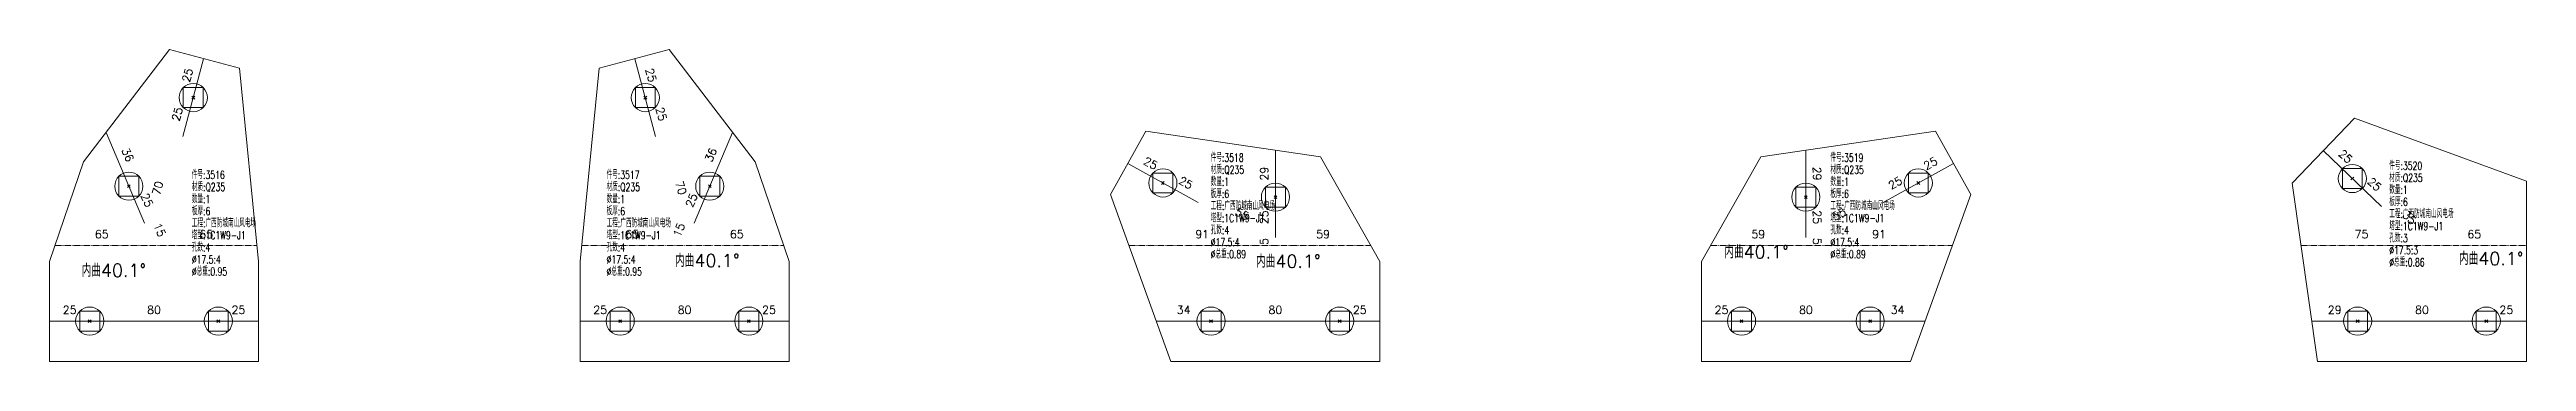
# Model space of a CAD drawing. Extents: x -105 to 10956, y -4548 to 9487.
# Drawn here: x 15 to 1555, y -2364 to -2170 of the extents above; entities that cross this region are included whole.
import ezdxf
from ezdxf.enums import TextEntityAlignment as Align

# ---------------------------------------------------------------- set-up
doc = ezdxf.new("R2010")
doc.units = 0
doc.header["$MEASUREMENT"] = 0
doc.linetypes.add('制弯线', pattern=[5.9, 4, -0.5, 0.2, -0.5, 0.2, -0.5])
doc.layers.add('1', color=7, linetype='CONTINUOUS', lineweight=25)
doc.layers.add('2', color=7, linetype='CONTINUOUS', lineweight=25)
doc.styles.get("Standard").update_dxf_attribs({"font": 'simplex.shx', "width": 0.7, "height": 3, "bigfont": 'gbhzfs.shx'})

msp = doc.modelspace()

# ---------------------------------------------------------------- texts
at = {"layer": '2', "color": 7, "linetype": 'Continuous', "lineweight": 13}
for s, rotation, p in [('25', 75, (104.23521, -2187.37552)), ('25', 286, (384.79503, -2187.37552)), ('25', 75, (97.81209, -2211.53631)), ('25', 286, (391.21814, -2211.53631)), ('36', 294, (59.51002, -2237.35612)), ('36', 67, (429.52022, -2237.35612)), ('25', 317, (1439.98328, -2239.67221)), ('25', 332, (697.57247, -2244.54703)), ('29', 90, (774.07016, -2247.48307)), ('29', 271, (1109.94439, -2247.48307)), ('25', 29, (1186.44209, -2244.54703)), ('25', 294, (71.50921, -2265.55835)), ('70', 75, (85.60816, -2257.4418)), ('70', 286, (403.42208, -2257.4418)), ('25', 67, (417.52103, -2265.55835)), ('25', 332, (719.43463, -2256.6733)), ('25', 29, (1164.57992, -2256.6733)), ('25', 317, (1458.02044, -2256.98288)), ('15', 294, (79.33934, -2283.96186)), ('15', 67, (409.6909, -2283.96186)), ('55', 332, (754.41412, -2276.07532)), ('25', 90, (774.032, -2274.53346)), ('25', 271, (1109.98256, -2274.53346)), ('55', 29, (1129.60044, -2276.07532)), ('35', 317, (1479.66505, -2277.75571)), ('5', 90, (774.01086, -2289.53344)), ('5', 271, (1110.0037, -2289.53344))]:
    msp.add_text(s, height=5, rotation=rotation, dxfattribs=at).set_placement(p, align=Align.BOTTOM_CENTER)
for s, p in [('65', (47.01511, -2289.03768)), ('65', (112.01511, -2289.03768)), ('65', (377.01512, -2289.03768)), ('65', (442.01512, -2289.03768)), ('91', (731.49065, -2289.03768)), ('59', (806.66538, -2289.03768)), ('59', (1077.34915, -2289.03768)), ('91', (1152.52388, -2289.03768)), ('75', (1452.60137, -2289.03768)), ('65', (1522.71382, -2289.03768)), ('25', (27.01512, -2336.03768)), ('80', (79.51512, -2336.03768)), ('25', (132.01512, -2336.03768)), ('25', (357.01512, -2336.03768)), ('80', (409.51512, -2336.03768)), ('25', (462.01512, -2336.03768)), ('34', (719.98761, -2336.03768)), ('80', (777.00728, -2336.03768)), ('25', (829.50728, -2336.03768)), ('25', (1054.50728, -2336.03768)), ('80', (1107.00728, -2336.03768)), ('34', (1164.02695, -2336.03768)), ('29', (1435.93867, -2336.03768)), ('80', (1490.21383, -2336.03768)), ('25', (1542.71383, -2336.03768))]:
    msp.add_text(s, height=5, dxfattribs=at).set_placement(p, align=Align.BOTTOM_CENTER)
for p in [(1056.2208, -2302.42679), (1513.24272, -2306.54699), (34.50648, -2313.91133), (403.61576, -2307.79486), (765.01553, -2308.21194)]:
    msp.add_text('内曲40.1%%d', height=8, dxfattribs=at).set_placement(p, align=Align.BOTTOM_LEFT)
at = {"layer": '2', "color": 7, "linetype": 'Continuous', "lineweight": 13, "char_height": 5, "width": 500, "attachment_point": 1, "line_spacing_factor": 0.9}
for s, insert in [('件号:3516\\P材质:Q235\\P数量:1\\P板厚:6\\P工程:广西防城南山风电场\\P塔型:1C1W9-J1\\P孔数:4\\P%%c17.5:4\\P%%c总重:0.95', (103.01512, -2245.72562)), ('件号:3517\\P材质:Q235\\P数量:1\\P板厚:6\\P工程:广西防城南山风电场\\P塔型:1C1W9-J1\\P孔数:4\\P%%c17.5:4\\P%%c总重:0.95', (361.01512, -2245.72562)), ('件号:3518\\P材质:Q235\\P数量:1\\P板厚:6\\P工程:广西防城南山风电场\\P塔型:1C1W9-J1\\P孔数:4\\P%%c17.5:4\\P%%c总重:0.89', (736.7612, -2235.01594)), ('件号:3519\\P材质:Q235\\P数量:1\\P板厚:6\\P工程:广西防城南山风电场\\P塔型:1C1W9-J1\\P孔数:4\\P%%c17.5:4\\P%%c总重:0.89', (1122.25336, -2235.01594)), ('件号:3520\\P材质:Q235\\P数量:1\\P板厚:6\\P工程:广西防城南山风电场\\P塔型:1C1W9-J1\\P孔数:3\\P%%c17.5:3\\P%%c总重:0.86', (1469.85663, -2240.00868))]:
    msp.add_mtext(s, dxfattribs=dict(at, insert=insert))

# ---------------------------------------------------------------- linework, layer by layer
at = {"layer": '1', "color": 7, "linetype": 'Continuous', "lineweight": 18}
for p, q in [((89.08458, -2170.41356), (35.66368, -2240.05642)), ((132.574, -2181.97517), (89.08458, -2170.41356)), ((399.94566, -2170.41356), (356.45624, -2181.97517)), ((453.36656, -2240.05642), (399.94566, -2170.41356)), ((144.51512, -2302.03768), (132.574, -2181.97517)), ((356.45624, -2181.97517), (344.51512, -2302.03768)), ((1448.27538, -2212.97968), (1409.49943, -2253.38297)), ((1555.21383, -2252.03768), (1448.27538, -2212.97968)), ((696.34239, -2220.9942), (674.51512, -2260.34607)), ((805.08486, -2237.07724), (696.34239, -2220.9942)), ((1187.67216, -2220.9942), (1078.9297, -2237.07724)), ((1209.49943, -2260.34608), (1187.67216, -2220.9942)), ((35.66368, -2240.05642), (14.51512, -2302.03768)), ((474.51512, -2302.03768), (453.36656, -2240.05642)), ((842.00728, -2302.03768), (805.08486, -2237.07724)), ((1078.9297, -2237.07724), (1042.00728, -2302.03768)), ((674.51512, -2260.34607), (712.00728, -2364.03768)), ((1172.00728, -2364.03768), (1209.49943, -2260.34608)), ((1409.49943, -2253.38297), (1425.21383, -2364.03768)), ((1555.21383, -2364.03768), (1555.21383, -2252.03768)), ((14.51512, -2302.03768), (14.51512, -2364.03768)), ((144.51512, -2364.03768), (144.51512, -2302.03768)), ((344.51512, -2302.03768), (344.51512, -2364.03768)), ((474.51512, -2364.03768), (474.51512, -2302.03768)), ((842.00728, -2364.03768), (842.00728, -2302.03768)), ((1042.00728, -2302.03768), (1042.00728, -2364.03768)), ((14.51512, -2364.03768), (144.51512, -2364.03768)), ((344.51512, -2364.03768), (474.51512, -2364.03768)), ((712.00728, -2364.03768), (842.00728, -2364.03768)), ((1042.00728, -2364.03768), (1172.00728, -2364.03768)), ((1425.21383, -2364.03768), (1555.21383, -2364.03768))]:
    msp.add_line(p, q, dxfattribs=at)
at = {"layer": '1', "color": 7, "linetype": 'Continuous', "lineweight": 13}
for p, q in [((97.73671, -2206.41294), (97.73671, -2194.04044)), ((97.73671, -2194.04044), (110.10921, -2194.04044)), ((103.04796, -2201.10169), (104.79796, -2199.35169)), ((104.79796, -2201.10169), (103.04796, -2199.35169)), ((110.10921, -2194.04044), (110.10921, -2206.41294)), ((378.92103, -2206.41294), (378.92103, -2194.04044)), ((378.92103, -2194.04044), (391.29353, -2194.04044)), ((384.23228, -2201.10169), (385.98228, -2199.35169)), ((385.98228, -2201.10169), (384.23228, -2199.35169)), ((391.29353, -2194.04044), (391.29353, -2206.41294)), ((110.10921, -2206.41294), (97.73671, -2206.41294)), ((391.29353, -2206.41294), (378.92103, -2206.41294)), ((57.6686, -2261.41692), (57.6686, -2249.04442)), ((57.6686, -2249.04442), (70.0411, -2249.04442)), ((70.0411, -2249.04442), (70.0411, -2261.41692)), ((418.98914, -2261.41692), (418.98914, -2249.04442)), ((418.98914, -2249.04442), (431.36164, -2249.04442)), ((431.36164, -2249.04442), (431.36164, -2261.41692)), ((700.86213, -2259.41989), (700.86213, -2247.04739)), ((700.86213, -2247.04739), (713.23463, -2247.04739)), ((713.23463, -2247.04739), (713.23463, -2259.41989)), ((1170.77992, -2259.41989), (1170.77992, -2247.04739)), ((1170.77992, -2247.04739), (1183.15242, -2247.04739)), ((1183.15242, -2247.04739), (1183.15242, -2259.41989)), ((1440.73834, -2256.67826), (1440.73834, -2244.30576)), ((1440.73834, -2244.30576), (1453.11084, -2244.30576)), ((1453.11084, -2244.30576), (1453.11084, -2256.67826)), ((70.0411, -2261.41692), (57.6686, -2261.41692)), ((62.97985, -2256.10567), (64.72985, -2254.35567)), ((64.72985, -2256.10567), (62.97985, -2254.35567)), ((431.36164, -2261.41692), (418.98914, -2261.41692)), ((424.30039, -2256.10567), (426.05039, -2254.35567)), ((426.05039, -2256.10567), (424.30039, -2254.35567)), ((713.23463, -2259.41989), (700.86213, -2259.41989)), ((706.17338, -2254.10864), (707.92338, -2252.35864)), ((707.92338, -2254.10864), (706.17338, -2252.35864)), ((770.86335, -2268.22396), (770.86335, -2255.85146)), ((770.86335, -2255.85146), (783.23585, -2255.85146)), ((776.1746, -2262.91271), (777.9246, -2261.16271)), ((777.9246, -2262.91271), (776.1746, -2261.16271)), ((783.23585, -2255.85146), (783.23585, -2268.22396)), ((1100.7787, -2268.22396), (1100.7787, -2255.85146)), ((1100.7787, -2255.85146), (1113.1512, -2255.85146)), ((1106.08995, -2262.91271), (1107.83995, -2261.16271)), ((1107.83995, -2262.91271), (1106.08995, -2261.16271)), ((1113.1512, -2255.85146), (1113.1512, -2268.22396)), ((1183.15242, -2259.41989), (1170.77992, -2259.41989)), ((1176.09117, -2254.10864), (1177.84117, -2252.35864)), ((1177.84117, -2254.10864), (1176.09117, -2252.35864)), ((1453.11084, -2256.67826), (1440.73834, -2256.67826)), ((1446.04959, -2251.36701), (1447.79959, -2249.61701)), ((1447.79959, -2251.36701), (1446.04959, -2249.61701)), ((783.23585, -2268.22396), (770.86335, -2268.22396)), ((1113.1512, -2268.22396), (1100.7787, -2268.22396)), ((33.32887, -2345.22393), (33.32887, -2332.85143)), ((33.32887, -2332.85143), (45.70137, -2332.85143)), ((38.64012, -2339.91268), (40.39012, -2338.16268)), ((40.39012, -2339.91268), (38.64012, -2338.16268)), ((45.70137, -2332.85143), (45.70137, -2345.22393)), ((113.32887, -2345.22393), (113.32887, -2332.85143)), ((113.32887, -2332.85143), (125.70137, -2332.85143)), ((118.64012, -2339.91268), (120.39012, -2338.16268)), ((120.39012, -2339.91268), (118.64012, -2338.16268)), ((125.70137, -2332.85143), (125.70137, -2345.22393)), ((363.32887, -2345.22393), (363.32887, -2332.85143)), ((363.32887, -2332.85143), (375.70137, -2332.85143)), ((368.64012, -2339.91268), (370.39012, -2338.16268)), ((370.39012, -2339.91268), (368.64012, -2338.16268)), ((375.70137, -2332.85143), (375.70137, -2345.22393)), ((443.32887, -2345.22393), (443.32887, -2332.85143)), ((443.32887, -2332.85143), (455.70137, -2332.85143)), ((448.64012, -2339.91268), (450.39012, -2338.16268)), ((450.39012, -2339.91268), (448.64012, -2338.16268)), ((455.70137, -2332.85143), (455.70137, -2345.22393)), ((730.82103, -2345.22393), (730.82103, -2332.85143)), ((730.82103, -2332.85143), (743.19353, -2332.85143)), ((736.13228, -2339.91268), (737.88228, -2338.16268)), ((737.88228, -2339.91268), (736.13228, -2338.16268)), ((743.19353, -2332.85143), (743.19353, -2345.22393)), ((810.82103, -2345.22393), (810.82103, -2332.85143)), ((810.82103, -2332.85143), (823.19353, -2332.85143)), ((816.13228, -2339.91268), (817.88228, -2338.16268)), ((817.88228, -2339.91268), (816.13228, -2338.16268)), ((823.19353, -2332.85143), (823.19353, -2345.22393)), ((1060.82103, -2345.22393), (1060.82103, -2332.85143)), ((1060.82103, -2332.85143), (1073.19353, -2332.85143)), ((1066.13228, -2339.91268), (1067.88228, -2338.16268)), ((1067.88228, -2339.91268), (1066.13228, -2338.16268)), ((1073.19353, -2332.85143), (1073.19353, -2345.22393)), ((1140.82103, -2345.22393), (1140.82103, -2332.85143)), ((1140.82103, -2332.85143), (1153.19353, -2332.85143)), ((1146.13228, -2339.91268), (1147.88228, -2338.16268)), ((1147.88228, -2339.91268), (1146.13228, -2338.16268)), ((1153.19353, -2332.85143), (1153.19353, -2345.22393)), ((1444.02758, -2345.22393), (1444.02758, -2332.85143)), ((1444.02758, -2332.85143), (1456.40008, -2332.85143)), ((1449.33883, -2339.91268), (1451.08883, -2338.16268)), ((1451.08883, -2339.91268), (1449.33883, -2338.16268)), ((1456.40008, -2332.85143), (1456.40008, -2345.22393)), ((1524.02758, -2345.22393), (1524.02758, -2332.85143)), ((1524.02758, -2332.85143), (1536.40008, -2332.85143)), ((1529.33883, -2339.91268), (1531.08883, -2338.16268)), ((1531.08883, -2339.91268), (1529.33883, -2338.16268)), ((1536.40008, -2332.85143), (1536.40008, -2345.22393)), ((45.70137, -2345.22393), (33.32887, -2345.22393)), ((125.70137, -2345.22393), (113.32887, -2345.22393)), ((375.70137, -2345.22393), (363.32887, -2345.22393)), ((455.70137, -2345.22393), (443.32887, -2345.22393)), ((743.19353, -2345.22393), (730.82103, -2345.22393)), ((823.19353, -2345.22393), (810.82103, -2345.22393)), ((1073.19353, -2345.22393), (1060.82103, -2345.22393)), ((1153.19353, -2345.22393), (1140.82103, -2345.22393)), ((1456.40008, -2345.22393), (1444.02758, -2345.22393)), ((1536.40008, -2345.22393), (1524.02758, -2345.22393))]:
    msp.add_line(p, q, dxfattribs=at)
for centre in [(103.92296, -2200.22669), (385.10728, -2200.22669), (63.85485, -2255.23067), (425.17539, -2255.23067), (707.04838, -2253.23364), (1176.96617, -2253.23364), (1446.92459, -2250.49201), (777.0496, -2262.03771), (1106.96495, -2262.03771), (39.51512, -2339.03768), (119.51512, -2339.03768), (369.51512, -2339.03768), (449.51512, -2339.03768), (737.00728, -2339.03768), (817.00728, -2339.03768), (1067.00728, -2339.03768), (1147.00728, -2339.03768), (1450.21383, -2339.03768), (1530.21383, -2339.03768)]:
    msp.add_circle(centre, 8.75, dxfattribs=at)
at = {"layer": '2', "color": 9, "linetype": 'Continuous', "lineweight": 13}
for p, q in [((97.49982, -2224.38748), (110.34606, -2176.0659)), ((391.53042, -2224.38748), (378.68418, -2176.0659)), ((73.64252, -2278.23508), (49.64413, -2221.83062)), ((415.38772, -2278.23508), (439.38611, -2221.83062)), ((777.01438, -2287.03768), (777.09072, -2232.9369)), ((1107.00017, -2287.03768), (1106.92384, -2232.9369)), ((1464.96173, -2267.80268), (1428.8874, -2233.18133)), ((728.91058, -2265.35987), (685.18625, -2241.10734)), ((1155.10398, -2265.35988), (1198.82831, -2241.10734)), ((144.51512, -2339.03768), (14.51512, -2339.03768)), ((344.51512, -2339.03768), (474.51512, -2339.03768)), ((842.00728, -2339.03768), (702.96793, -2339.03768)), ((1042.00728, -2339.03768), (1181.04662, -2339.03768)), ((1555.21383, -2339.03768), (1421.66351, -2339.03768))]:
    msp.add_line(p, q, dxfattribs=at)
at = {"layer": '2', "color": 190, "linetype": '制弯线', "lineweight": 13}
for p, q in [((17.92721, -2292.03768), (143.52054, -2292.03768)), ((345.50969, -2292.03768), (471.10303, -2292.03768)), ((685.97397, -2292.03768), (836.32344, -2292.03768)), ((1047.69111, -2292.03768), (1198.04058, -2292.03768)), ((1414.9889, -2292.03768), (1555.21383, -2292.03768))]:
    msp.add_line(p, q, dxfattribs=at)

msp.set_redraw_order([(e.dxf.handle, doc.entitydb.next_handle()) for e in msp.query("TEXT MTEXT ATTDEF DIMENSION ARC_DIMENSION")])  # texts and dimensions are drawn at this point

doc.saveas('drawing.dxf')
